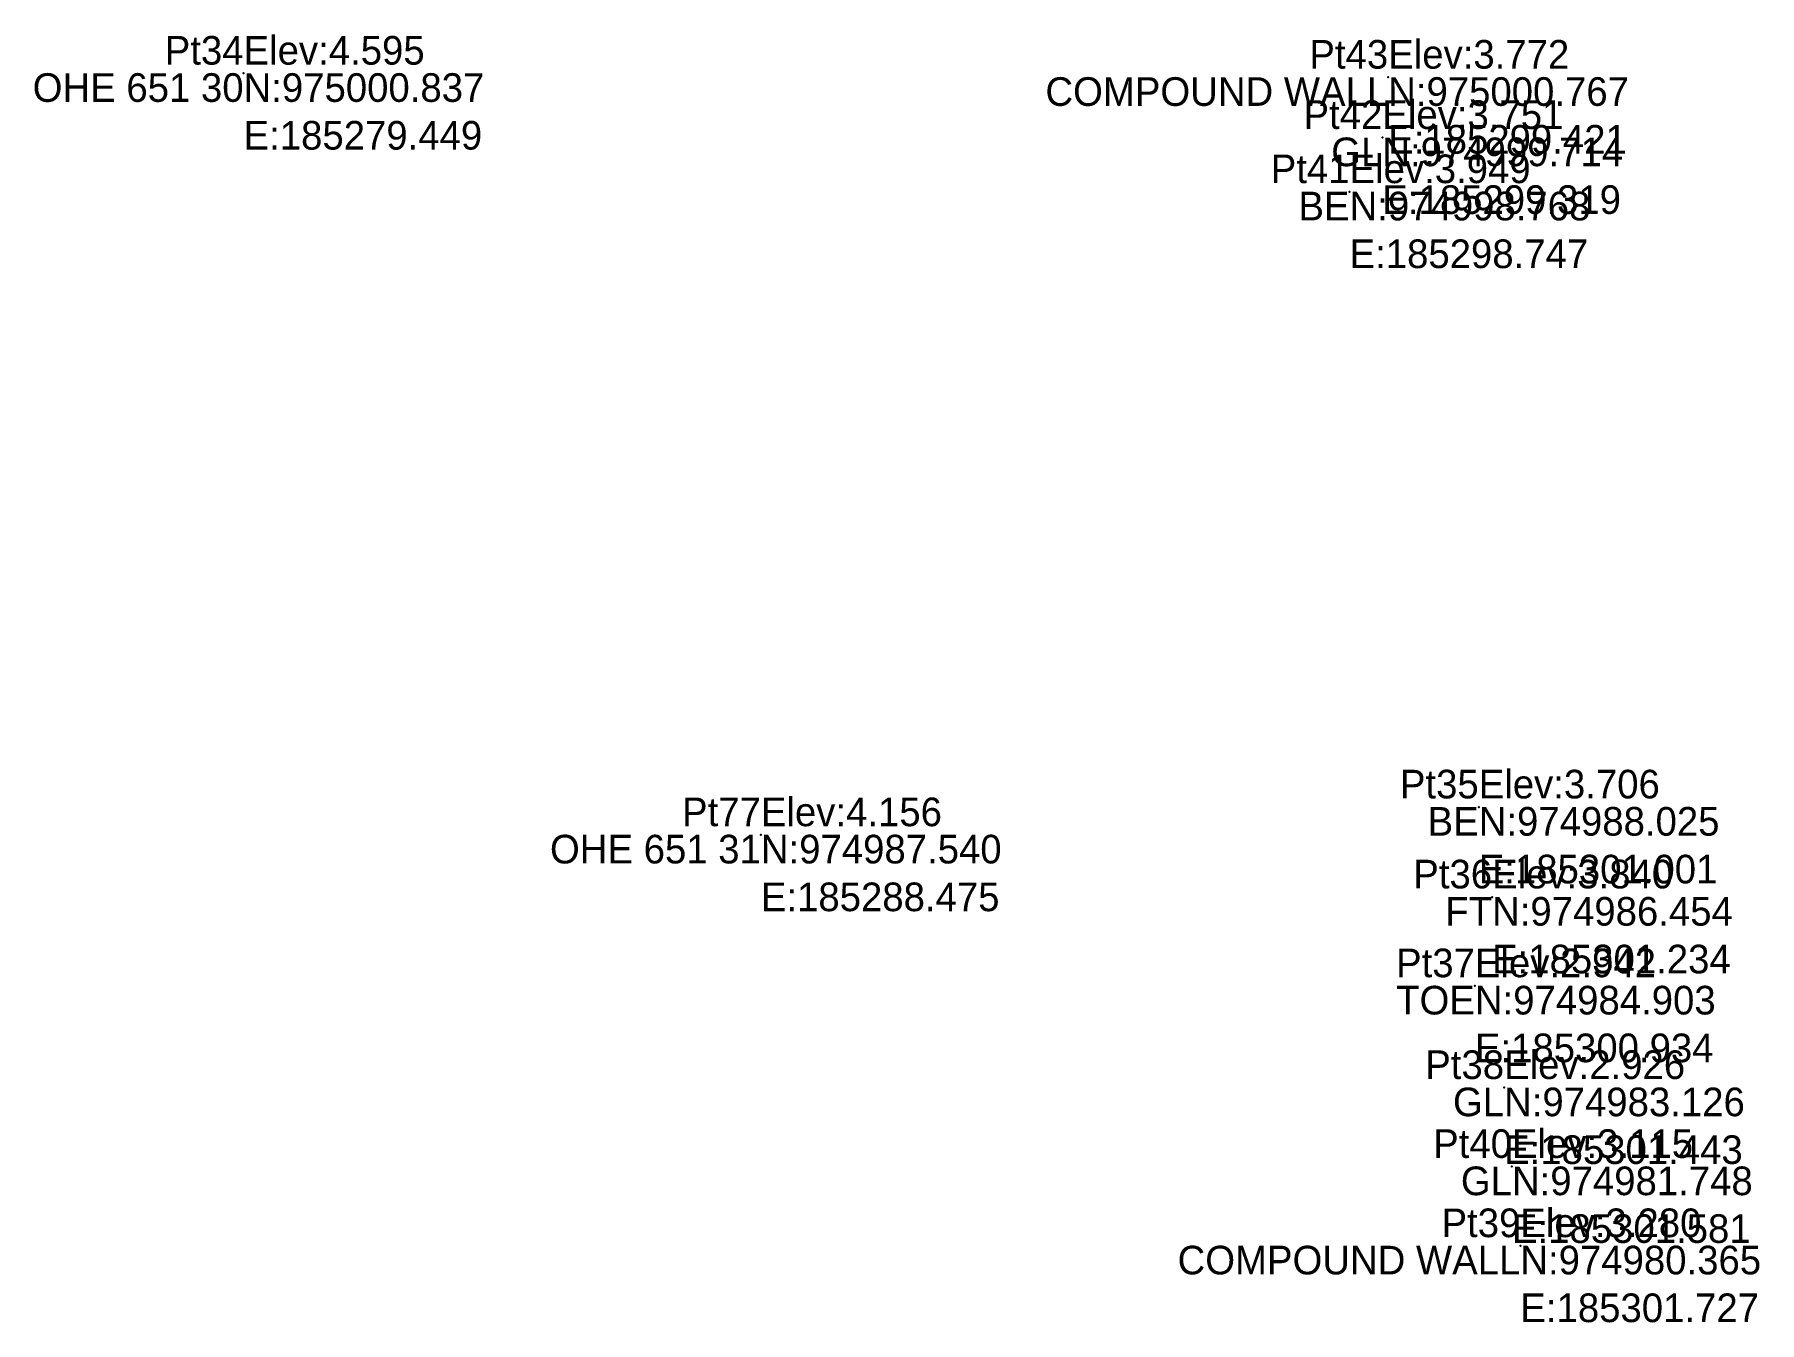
# Model space of a CAD drawing. Header units: metres. Extents: x 169978 to 830021, y 964681 to 1014880.
# Drawn here: x 185275.8 to 185305.9, y 974979.02 to 975001.51 of the extents above; entities that cross this region are included whole.
import ezdxf
from ezdxf.enums import TextEntityAlignment as Align

# ---------------------------------------------------------------- set-up
doc = ezdxf.new("R2010")
doc.units = ezdxf.units.M

msp = doc.modelspace()

# ---------------------------------------------------------------- texts
at = {"layer": 'TN 31.03.2026_Code', "color": 2}
for s, p in [('OHE 651 30', (185279.449, 975000.837, 4.595)), ('COMPOUND WALL', (185299.421, 975000.767, 3.772)), ('GL', (185299.319, 974999.714, 3.751)), ('BE', (185298.747, 974998.768, 3.949)), ('BE', (185301.001, 974988.025, 3.706)), ('OHE 651 31', (185288.475, 974987.54, 4.156)), ('FT', (185301.234, 974986.454, 3.84)), ('TOE', (185300.934, 974984.903, 2.942)), ('GL', (185301.443, 974983.126, 2.926)), ('GL', (185301.581, 974981.748, 3.115)), ('COMPOUND WALL', (185301.727, 974980.365, 3.28))]:
    msp.add_text(s, height=0.5, dxfattribs=at).set_placement(p, align=Align.TOP_RIGHT)
at = {"layer": 'TN 31.03.2026_Coordinate', "color": 5, "char_height": 0.5, "width": 6, "attachment_point": 1}
for s, insert in [('N:975000.837\\PE:185279.449', (185279.449, 975000.837, 4.595)), ('N:975000.767\\PE:185299.421', (185299.421, 975000.767, 3.772)), ('N:974999.714\\PE:185299.319', (185299.319, 974999.714, 3.751)), ('N:974998.768\\PE:185298.747', (185298.747, 974998.768, 3.949)), ('N:974988.025\\PE:185301.001', (185301.001, 974988.025, 3.706)), ('N:974987.540\\PE:185288.475', (185288.475, 974987.54, 4.156)), ('N:974986.454\\PE:185301.234', (185301.234, 974986.454, 3.84)), ('N:974984.903\\PE:185300.934', (185300.934, 974984.903, 2.942)), ('N:974983.126\\PE:185301.443', (185301.443, 974983.126, 2.926)), ('N:974981.748\\PE:185301.581', (185301.581, 974981.748, 3.115)), ('N:974980.365\\PE:185301.727', (185301.727, 974980.365, 3.28))]:
    msp.add_mtext(s, dxfattribs=dict(at, insert=insert))
at = {"layer": 'TN 31.03.2026_Height', "color": 5}
for s, p in [('Elev:4.595', (185279.449, 975000.837, 4.595)), ('Elev:3.772', (185299.421, 975000.767, 3.772)), ('Elev:3.751', (185299.319, 974999.714, 3.751)), ('Elev:3.949', (185298.747, 974998.768, 3.949)), ('Elev:3.706', (185301.001, 974988.025, 3.706)), ('Elev:4.156', (185288.475, 974987.54, 4.156)), ('Elev:3.840', (185301.234, 974986.454, 3.84)), ('Elev:2.942', (185300.934, 974984.903, 2.942)), ('Elev:2.926', (185301.443, 974983.126, 2.926)), ('Elev:3.115', (185301.581, 974981.748, 3.115)), ('Elev:3.280', (185301.727, 974980.365, 3.28))]:
    msp.add_text(s, height=0.5, dxfattribs=at).set_placement(p, align=Align.BOTTOM_LEFT)
at = {"layer": 'TN 31.03.2026_Name', "color": 3}
for s, p in [('Pt34', (185279.449, 975000.837, 4.595)), ('Pt43', (185299.421, 975000.767, 3.772)), ('Pt42', (185299.319, 974999.714, 3.751)), ('Pt41', (185298.747, 974998.768, 3.949)), ('Pt35', (185301.001, 974988.025, 3.706)), ('Pt77', (185288.475, 974987.54, 4.156)), ('Pt36', (185301.234, 974986.454, 3.84)), ('Pt37', (185300.934, 974984.903, 2.942)), ('Pt38', (185301.443, 974983.126, 2.926)), ('Pt40', (185301.581, 974981.748, 3.115)), ('Pt39', (185301.727, 974980.365, 3.28))]:
    msp.add_text(s, height=0.5, dxfattribs=at).set_placement(p, align=Align.BOTTOM_RIGHT)

# ---------------------------------------------------------------- linework, layer by layer
at = {"layer": 'TN 31.03.2026_BE'}
for p in [(185298.747, 974998.768, 3.949), (185301.001, 974988.025, 3.706)]:
    msp.add_point(p, dxfattribs=at)
at = {"layer": 'TN 31.03.2026_COMPOUND WALL'}
for p in [(185299.421, 975000.767, 3.772), (185301.727, 974980.365, 3.28)]:
    msp.add_point(p, dxfattribs=at)
at = {"layer": 'TN 31.03.2026_FT'}
msp.add_point((185301.234, 974986.454, 3.84), dxfattribs=at)
at = {"layer": 'TN 31.03.2026_GL'}
for p in [(185299.319, 974999.714, 3.751), (185301.443, 974983.126, 2.926), (185301.581, 974981.748, 3.115)]:
    msp.add_point(p, dxfattribs=at)
at = {"layer": 'TN 31.03.2026_OHE 651 30'}
msp.add_point((185279.449, 975000.837, 4.595), dxfattribs=at)
at = {"layer": 'TN 31.03.2026_OHE 651 31'}
msp.add_point((185288.475, 974987.54, 4.156), dxfattribs=at)
at = {"layer": 'TN 31.03.2026_TOE'}
msp.add_point((185300.934, 974984.903, 2.942), dxfattribs=at)

msp.set_redraw_order([(e.dxf.handle, doc.entitydb.next_handle()) for e in msp.query("TEXT MTEXT ATTDEF DIMENSION ARC_DIMENSION")])  # texts and dimensions are drawn at this point

doc.saveas('drawing.dxf')
